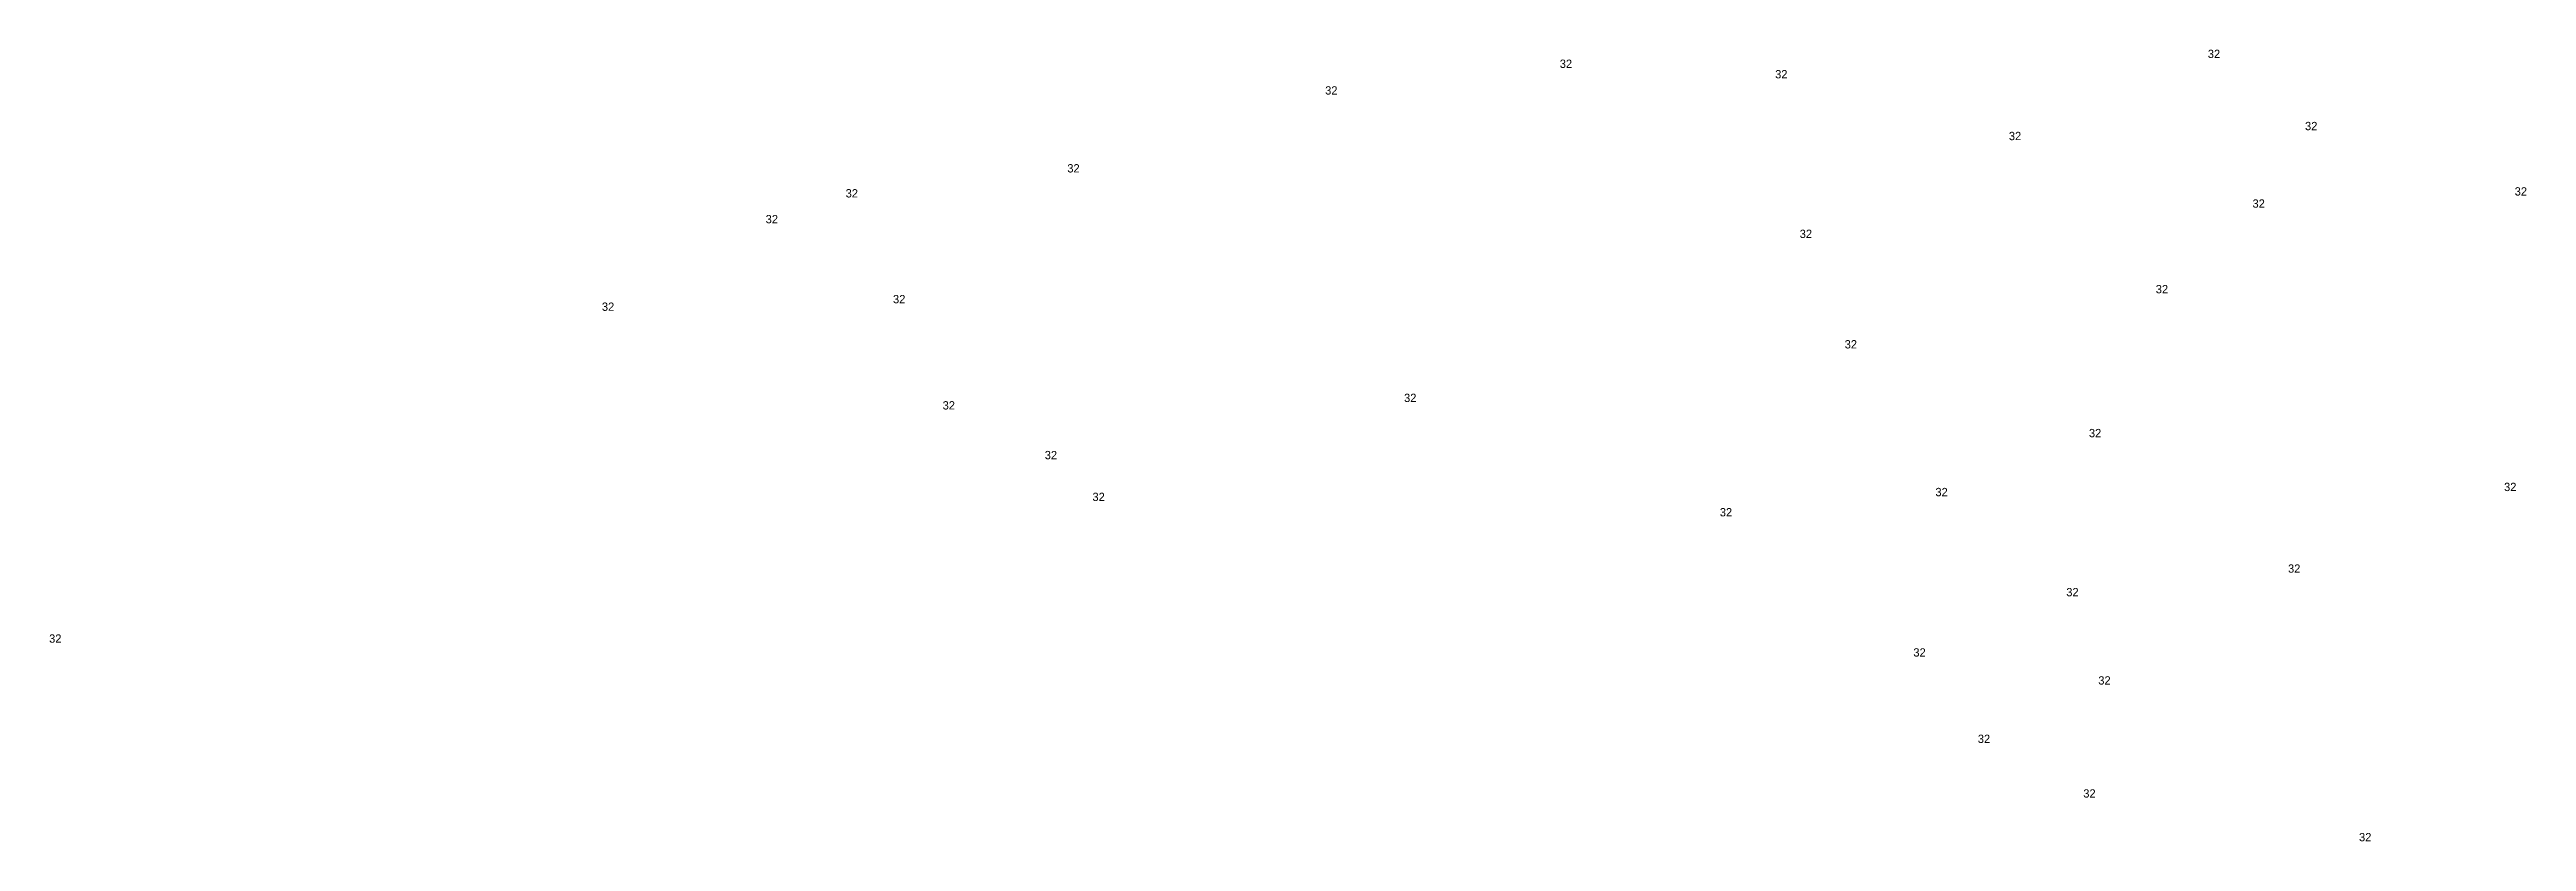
# Model space of a CAD drawing. Extents: x 538696 to 554460, y 1851264 to 1863934.
# Drawn here: x 543226.9 to 543525.4, y 1853664 to 1853759.3 of the extents above; entities that cross this region are included whole.
import ezdxf

# ---------------------------------------------------------------- set-up
doc = ezdxf.new("R2010")
doc.units = 0
doc.layers.add('Level 20', color=7, linetype='Continuous')

msp = doc.modelspace()

# ---------------------------------------------------------------- texts
at = {"layer": 'Level 20'}
for p in [(543408.89, 1853757.09), (543487, 1853758.28), (543380.61, 1853753.88), (543434.85, 1853755.83), (543463.02, 1853748.39), (543498.72, 1853749.59), (543349.53, 1853744.5), (543322.81, 1853741.49), (543523.99, 1853741.72), (543313.17, 1853738.38), (543492.39, 1853740.26), (543437.81, 1853736.61), (543480.73, 1853729.95), (543293.43, 1853727.84), (543328.52, 1853728.75), (543443.23, 1853723.31), (543334.5, 1853715.96), (543390.12, 1853716.86), (543472.67, 1853712.62), (543346.81, 1853709.97), (543454.17, 1853705.52), (543522.71, 1853706.14), (543352.56, 1853704.94), (543428.18, 1853703.09), (543496.67, 1853696.31), (543469.94, 1853693.47), (543226.8, 1853687.88), (543451.51, 1853686.21), (543473.8, 1853682.84), (543459.28, 1853675.81), (543471.99, 1853669.23), (543505.23, 1853663.97)]:
    msp.add_text('32', height=1, dxfattribs=at).set_placement(p)

doc.saveas('drawing.dxf')
